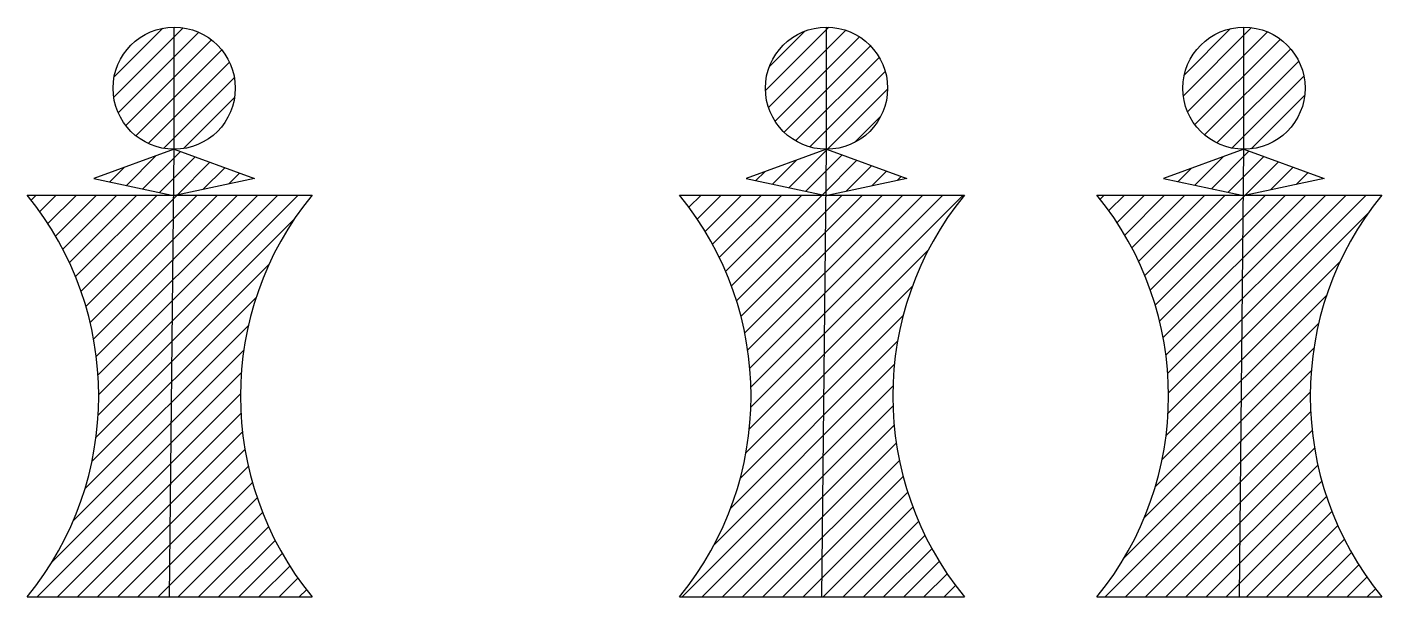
# Model space of a CAD drawing. Header units: centimetres. Extents: x -79 to 365, y -14 to 140.
# Drawn here: x 129.69 to 141.58, y 72.08 to 77.08 of the extents above; entities that cross this region are included whole.
import ezdxf

# ---------------------------------------------------------------- set-up
doc = ezdxf.new("R2010")
doc.units = ezdxf.units.CM
doc.header["$MEASUREMENT"] = 0

msp = doc.modelspace()

# ---------------------------------------------------------------- hatches: boundary and pattern name
at = {"true_color": 0x000000}
h = msp.add_hatch(dxfattribs=at)
h.set_pattern_fill('ANSI31', color=18)
h.set_pattern_definition([(45, (-65.86508, 1e-14), (-0.08838835, 0.08838835), [])])
h.paths.add_polyline_path([(130.97997, 75.60652), (130.58152, 75.60652), (129.69392, 75.60652, -0.35659545), (129.69392, 72.08072), (130.58152, 72.08072), (130.94394, 72.08072)])
h.paths.add_polyline_path([(132.19396, 75.60652), (130.97997, 75.60652), (130.94394, 72.08072), (131.30636, 72.08072), (132.19396, 72.08072, -0.35659545)])
h.paths.add_polyline_path([(130.98407, 76.00843), (130.97997, 75.60652), (131.00414, 75.60652), (131.68884, 75.75192)])
h.paths.add_polyline_path([(130.98407, 76.00843), (130.2793, 75.75192), (130.96401, 75.60652), (130.97997, 75.60652)])
h.paths.add_polyline_path([(130.98407, 77.08053, 0.41421356), (130.44802, 76.54448, 0.41421356), (130.98407, 76.00843)])
h.paths.add_polyline_path([(131.52012, 76.54448, 0.41421356), (130.98407, 77.08053), (130.98407, 76.00843, 0.41421356)])
h.paths.add_polyline_path([(136.70609, 77.08053, 0.41421356), (136.17004, 76.54448, 0.41421356), (136.70609, 76.00843)])
h.paths.add_polyline_path([(136.70609, 77.08053), (136.70609, 76.00843, 0.41421356), (137.24214, 76.54448, 0.41421356)])
h.paths.add_polyline_path([(136.70609, 76.00843), (136.00132, 75.75192), (136.68602, 75.60652), (136.70198, 75.60652)])
h.paths.add_polyline_path([(136.70609, 76.00843), (136.70198, 75.60652), (136.72616, 75.60652), (137.41086, 75.75192)])
h.paths.add_polyline_path([(137.91597, 75.60652), (136.70198, 75.60652), (136.66595, 72.08072), (137.02837, 72.08072), (137.91597, 72.08072, -0.35659545)])
h.paths.add_polyline_path([(136.70198, 75.60652), (136.30354, 75.60652), (135.41594, 75.60652, -0.35659545), (135.41594, 72.08072), (136.30354, 72.08072), (136.66595, 72.08072)])
h.paths.add_polyline_path([(140.36388, 75.60652), (139.96543, 75.60652), (139.07783, 75.60652, -0.35659545), (139.07783, 72.08072), (139.96543, 72.08072), (140.32785, 72.08072)])
h.paths.add_polyline_path([(141.57787, 75.60652), (140.36388, 75.60652), (140.32785, 72.08072), (140.69027, 72.08072), (141.57787, 72.08072, -0.35659545)])
h.paths.add_polyline_path([(140.36799, 76.00843), (140.36388, 75.60652), (140.38805, 75.60652), (141.07276, 75.75192)])
h.paths.add_polyline_path([(140.36799, 76.00843), (139.66322, 75.75192), (140.34792, 75.60652), (140.36388, 75.60652)])
h.paths.add_polyline_path([(140.36799, 77.08053, 0.41421356), (139.83194, 76.54448, 0.41421356), (140.36799, 76.00843)])
h.paths.add_polyline_path([(140.90404, 76.54448, 0.41421356), (140.36799, 77.08053), (140.36799, 76.00843, 0.41421356)])

# ---------------------------------------------------------------- linework, layer by layer
for p, q in [((130.98407, 77.08053), (130.98407, 77.08073)), ((130.98407, 76.00843), (130.98407, 77.08053)), ((136.70609, 77.08053), (136.70609, 77.08073)), ((136.70609, 76.00843), (136.70609, 77.08053)), ((140.36799, 77.08053), (140.36799, 77.08073)), ((140.36799, 76.00843), (140.36799, 77.08053)), ((130.98407, 76.00843), (130.2793, 75.75192)), ((130.94394, 72.08072), (130.98407, 76.00843)), ((130.98407, 76.00843), (131.68884, 75.75192)), ((136.70609, 76.00843), (136.00132, 75.75192)), ((136.66595, 72.08072), (136.70609, 76.00843)), ((136.70609, 76.00843), (137.41086, 75.75192)), ((140.36799, 76.00843), (139.66322, 75.75192)), ((140.32785, 72.08072), (140.36799, 76.00843)), ((140.36799, 76.00843), (141.07276, 75.75192)), ((130.2793, 75.75192), (130.96401, 75.60652)), ((131.68884, 75.75192), (131.00414, 75.60652)), ((136.00132, 75.75192), (136.68602, 75.60652)), ((137.41086, 75.75192), (136.72616, 75.60652)), ((139.66322, 75.75192), (140.34792, 75.60652)), ((141.07276, 75.75192), (140.38805, 75.60652)), ((129.69392, 75.60652), (130.58152, 75.60652)), ((130.58152, 75.60652), (132.19396, 75.60652)), ((135.41594, 75.60652), (136.30354, 75.60652)), ((136.30354, 75.60652), (137.91597, 75.60652)), ((139.07783, 75.60652), (139.96543, 75.60652)), ((139.96543, 75.60652), (141.57787, 75.60652)), ((129.69392, 72.08072), (130.58152, 72.08072)), ((130.58152, 72.08072), (131.30636, 72.08072)), ((131.30636, 72.08072), (132.19396, 72.08072)), ((135.41594, 72.08072), (136.30354, 72.08072)), ((136.30354, 72.08072), (137.02837, 72.08072)), ((137.02837, 72.08072), (137.91597, 72.08072)), ((139.07783, 72.08072), (139.96543, 72.08072)), ((139.96543, 72.08072), (140.69027, 72.08072)), ((140.69027, 72.08072), (141.57787, 72.08072))]:
    msp.add_line(p, q)
for centre in [(130.98407, 76.54448), (136.70609, 76.54448), (140.36799, 76.54448)]:
    msp.add_circle(centre, 0.53605)
for centre, start, end in [((127.53639, 73.84362), 320.747994, 39.252006), ((134.35149, 73.84362), 140.747994, 219.252006), ((133.25841, 73.84362), 320.747994, 39.252006), ((140.0735, 73.84362), 140.747994, 219.252006), ((136.9203, 73.84362), 320.747994, 39.252006), ((143.7354, 73.84362), 140.747994, 219.252006)]:
    msp.add_arc(centre, 2.78617, start, end)

doc.saveas('drawing.dxf')
